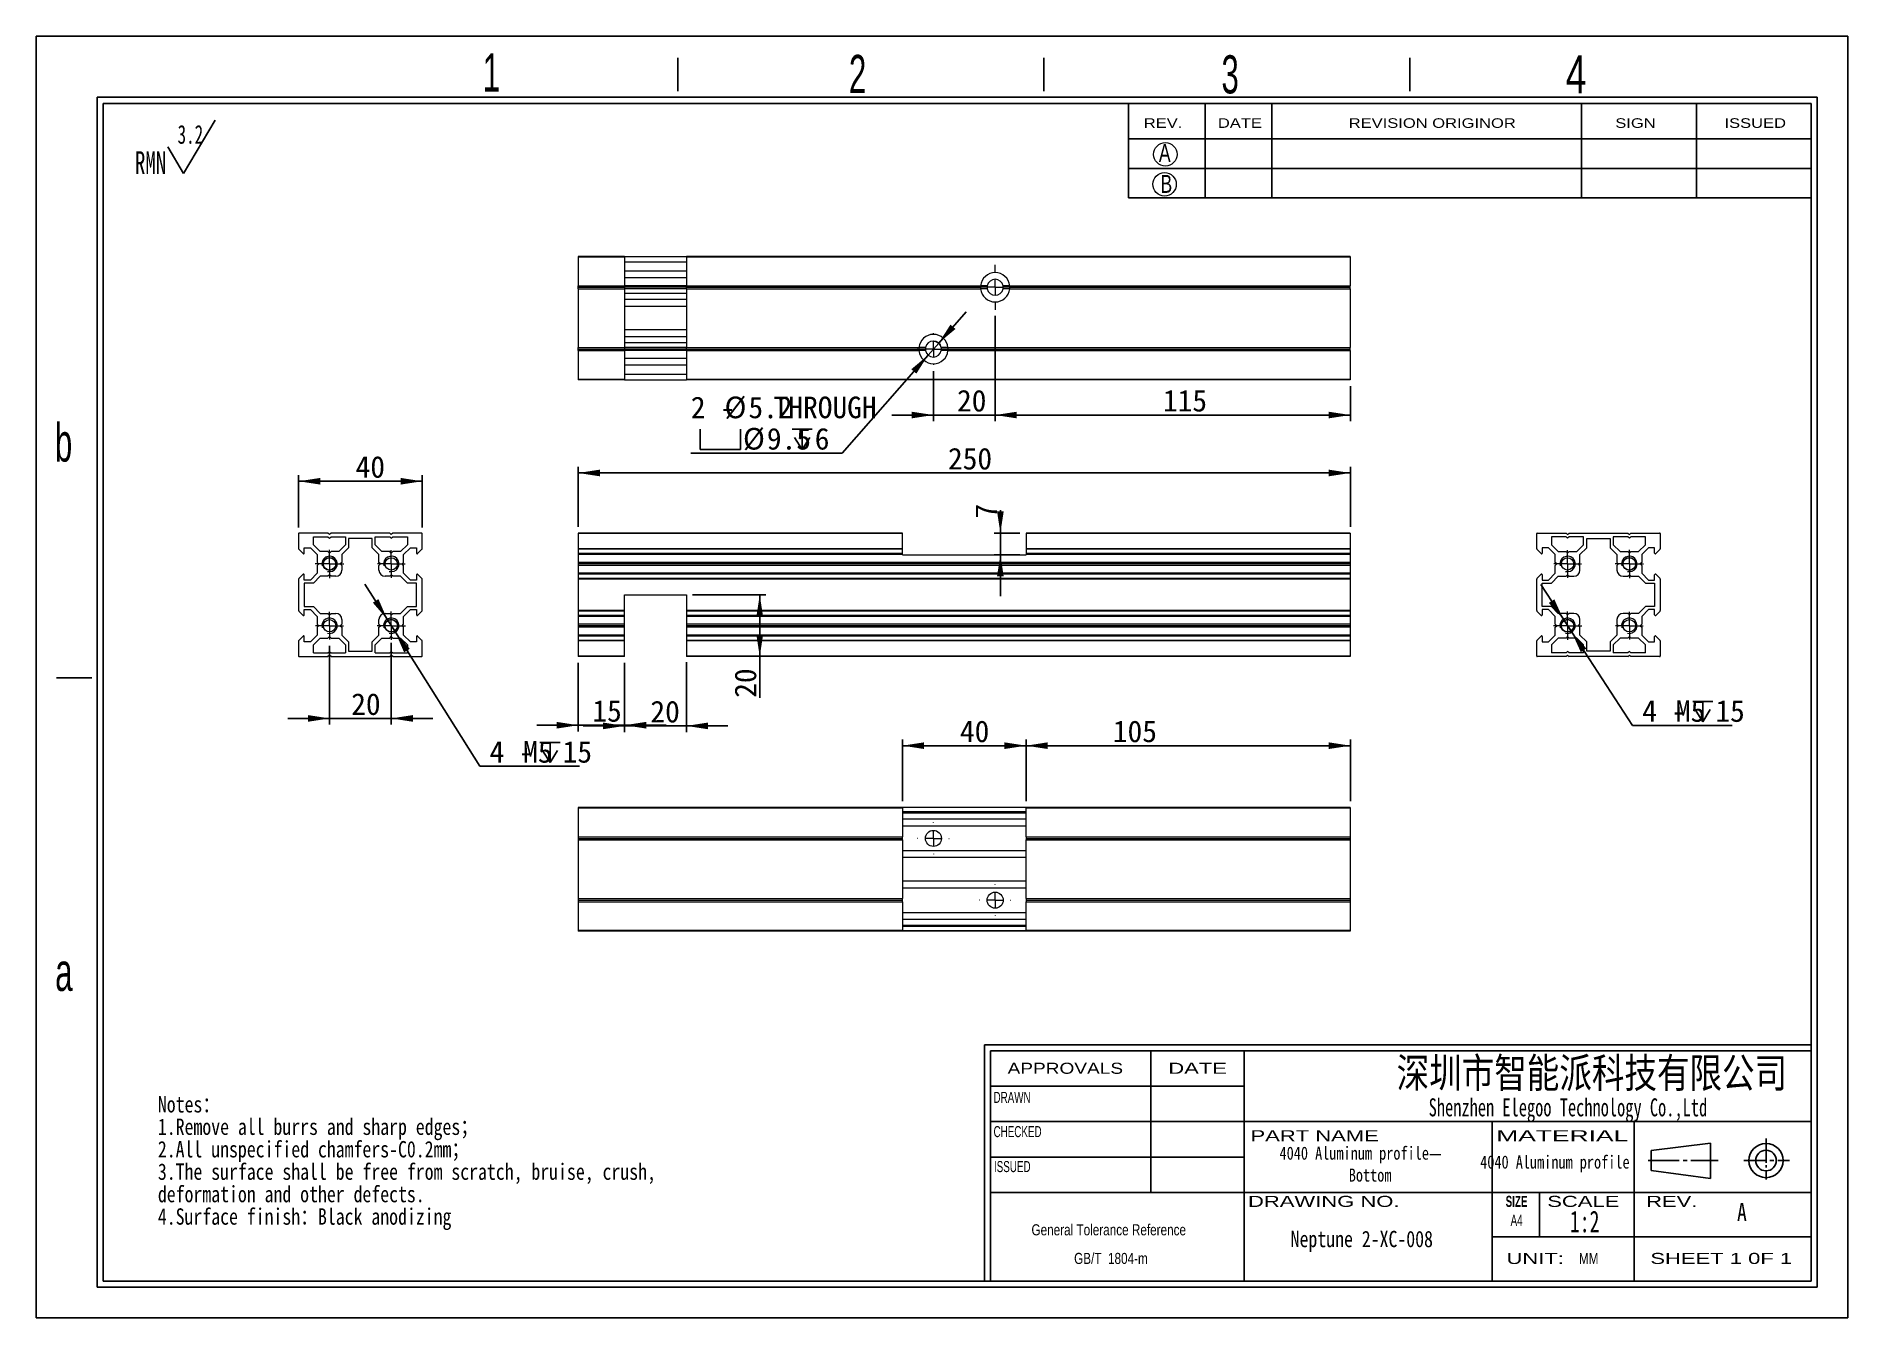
# Model space of a CAD drawing. Header units: millimetres. Extents: x 2 to 295, y 1 to 209.
import ezdxf

# ---------------------------------------------------------------- set-up
doc = ezdxf.new("R2010")
doc.units = ezdxf.units.MM
doc.linetypes.add('CENTER', pattern=[10.16, 6.35, -1.27, 1.27, -1.27])
doc.layers.add('DIM', color=5, linetype='Continuous')
doc.layers.add('SLD-0', color=179, linetype='Continuous')
doc.layers.add('中心线', color=1, linetype='CENTER', lineweight=15)
doc.styles.add('SLDTEXTSTYLE0', font='SIMSUN.TTC', dxfattribs={"width": 0.67})
doc.styles.add('SLDTEXTSTYLE1', font='SIMSUN.TTC', dxfattribs={"width": 0.8})
doc.styles.add('SLDTEXTSTYLE10', font='ARIAL.TTF', dxfattribs={"width": 0.7584})
doc.styles.add('SLDTEXTSTYLE11', font='ARIAL.TTF', dxfattribs={"width": 1.2324})
doc.styles.add('SLDTEXTSTYLE12', font='ARIAL.TTF', dxfattribs={"width": 1.7064})
doc.styles.add('SLDTEXTSTYLE13', font='SIMKAI.TTF', dxfattribs={"width": 0.67})
doc.styles.add('SLDTEXTSTYLE14', font='SIMSUN.TTC')
doc.styles.add('SLDTEXTSTYLE2', font='SIMSUN.TTC', dxfattribs={"width": 0.8, "bigfont": 'bigfont'})
doc.styles.add('SLDTEXTSTYLE3', font='SIMSUN.TTC', dxfattribs={"width": 0.8, "bigfont": 'bigfont'})
doc.styles.add('SLDTEXTSTYLE4', font='SIMSUN.TTC', dxfattribs={"width": 0.8})
doc.styles.add('SLDTEXTSTYLE5', font='ARIAL.TTF', dxfattribs={"width": 0.63516})
doc.styles.add('SLDTEXTSTYLE6', font='GOTHIC.TTF', dxfattribs={"width": 0.7304})
doc.styles.add('SLDTEXTSTYLE7', font='GOTHIC.TTF', dxfattribs={"width": 0.61171})
doc.styles.add('SLDTEXTSTYLE8', font='ARIALBD.TTF', dxfattribs={"width": 0.63516})
doc.styles.add('SLDTEXTSTYLE9', font='ARIAL.TTF', dxfattribs={"width": 1.422})
doc.dimstyles.new('SLDDIMSTYLE0', dxfattribs={"dimtxt": 3.5, "dimasz": 3.5, "dimexe": 0, "dimexo": 0.0625, "dimgap": 0.875, "dimtad": 2, "dimlfac": 2, "dimrnd": 1e-09, "dimzin": 12, "dimdsep": 46, "dimtxsty": 'SLDTEXTSTYLE0', "dimsah": 1, "dimcen": 0.09, "dimadec": 0, "dimazin": 3, "dimtfac": 1, "dimtofl": 0, "dimtmove": 0, "dimatfit": 3, "dimfxl": 0, "dimfrac": 2, "dimtolj": 1, "dimtzin": 12, "dimarcsym": 0})
doc.dimstyles.new('SLDDIMSTYLE1', dxfattribs={"dimtxt": 3.5, "dimasz": 3.5, "dimexe": 0, "dimexo": 0.0625, "dimgap": 0.875, "dimtad": 2, "dimlfac": 2, "dimrnd": 1e-09, "dimzin": 12, "dimdsep": 46, "dimtxsty": 'SLDTEXTSTYLE0', "dimsah": 1, "dimcen": 0.09, "dimadec": 0, "dimazin": 3, "dimtfac": 1, "dimtmove": 0, "dimatfit": 0, "dimfxl": 0, "dimfrac": 2, "dimtolj": 1, "dimtzin": 12, "dimarcsym": 0})
doc.dimstyles.new('SLDDIMSTYLE2', dxfattribs={"dimtxt": 3.5, "dimasz": 3.5, "dimexe": 0, "dimexo": 0.0625, "dimgap": 0.875, "dimtad": 0, "dimtih": 1, "dimtoh": 1, "dimlfac": 2, "dimrnd": 1e-09, "dimzin": 12, "dimdsep": 46, "dimtxsty": 'SLDTEXTSTYLE0', "dimsah": 1, "dimcen": 0, "dimadec": 0, "dimazin": 3, "dimtfac": 1, "dimtmove": 0, "dimatfit": 3, "dimfxl": 0, "dimfrac": 2, "dimtolj": 1, "dimtzin": 12, "dimarcsym": 0})

msp = doc.modelspace()

# ---------------------------------------------------------------- texts
at = {"color": 7, "linetype": 'Continuous', "lineweight": 0, "insert": (250.1166, 18.6166), "char_height": 3.5, "attachment_point": 1, "style": 'SLDTEXTSTYLE0'}
msp.add_mtext('1:2', dxfattribs=at)
at = {"layer": 'SLD-0'}
for s, insert, char_height, attachment_point, style in [('1', (74.111, 205.8988), 6.172, 1, 'SLDTEXTSTYLE7'), ('2', (133.3881, 205.6552), 6.172, 1, 'SLDTEXTSTYLE7'), ('3', (193.7066, 205.5931), 6.172, 1, 'SLDTEXTSTYLE7'), ('4', (249.4405, 205.5869), 6.172, 1, 'SLDTEXTSTYLE6'), ('A', (183.5778, 191.2522), 2.9034, 1, 'SLDTEXTSTYLE6'), ('B', (183.8319, 186.2372), 2.9034, 1, 'SLDTEXTSTYLE6'), ('b', (4.8346, 146.0194), 6.172, 1, 'SLDTEXTSTYLE7'), ('a', (4.8798, 60.3511), 6.172, 1, 'SLDTEXTSTYLE7'), ('\\M+1905B圳\\M+18E73\\M+19271\\M+1945C\\M+19468\\M+189C8\\M+18B5A\\M+1974C\\M+18CC0\\M+18CF6\\M+18E69', (253.6756, 43.3374), 4.82808, 2, 'SLDTEXTSTYLE2'), ('4040 Aluminum profile', (247.6914, 27.5511), 2.116667, 2, 'SLDTEXTSTYLE1'), ('A', (277.1784, 19.8537), 2.9104, 1, 'SLDTEXTSTYLE4'), ('Neptune 2-XC-008', (216.4266, 15.3624), 2.645833, 2, 'SLDTEXTSTYLE1')]:
    msp.add_mtext(s, dxfattribs=dict(at, insert=insert, char_height=char_height, attachment_point=attachment_point, style=style))
at = {"layer": 'SLD-0', "color": 179}
for s, insert, char_height, attachment_point, style in [('REV.', (181.1288, 195.4001), 1.55363, 1, 'SLDTEXTSTYLE11'), ('DATE', (193.1265, 195.4001), 1.55363, 1, 'SLDTEXTSTYLE11'), ('REVISION ORIGINOR', (214.3082, 195.4001), 1.553633, 1, 'SLDTEXTSTYLE11'), ('SIGN', (257.4664, 195.4001), 1.55363, 1, 'SLDTEXTSTYLE11'), ('ISSUED', (275.1481, 195.4001), 1.55363, 1, 'SLDTEXTSTYLE11'), ('APPROVALS', (168.4266, 42.5627), 1.79265, 2, 'SLDTEXTSTYLE11'), ('DATE', (189.8496, 42.5627), 1.79265, 2, 'SLDTEXTSTYLE9'), ('DRAWN', (159.8036, 37.8529), 1.79265, 2, 'SLDTEXTSTYLE5'), ('Shenzhen Elegoo Technology Co.,Ltd', (249.7983, 36.7996), 2.910417, 2, 'SLDTEXTSTYLE13'), ('CHECKED', (160.6957, 32.3147), 1.79265, 2, 'SLDTEXTSTYLE5'), ('PART NAME', (208.7939, 31.6454), 1.79265, 2, 'SLDTEXTSTYLE9'), ('MATERIAL', (248.8802, 31.6454), 1.79265, 2, 'SLDTEXTSTYLE12'), ('ISSUED', (159.837, 26.6544), 1.79265, 2, 'SLDTEXTSTYLE5'), ('DRAWING NO.', (210.268, 21.0216), 1.792654, 2, 'SLDTEXTSTYLE9'), ('SIZE', (241.4789, 21.0216), 1.79265, 2, 'SLDTEXTSTYLE8'), ('SCALE', (252.2889, 21.0216), 1.79265, 2, 'SLDTEXTSTYLE9'), ('REV.', (266.6102, 21.0216), 1.79265, 2, 'SLDTEXTSTYLE9'), ('A4', (241.4898, 17.9531), 1.79265, 2, 'SLDTEXTSTYLE5'), ('UNIT:', (244.4987, 11.7907), 1.79265, 2, 'SLDTEXTSTYLE9'), ('MM', (253.1609, 11.7907), 1.79265, 2, 'SLDTEXTSTYLE10'), ('SHEET 1 0F 1', (274.62, 11.7907), 1.792654, 2, 'SLDTEXTSTYLE9')]:
    msp.add_mtext(s, dxfattribs=dict(at, insert=insert, char_height=char_height, attachment_point=attachment_point, style=style))

# ---------------------------------------------------------------- blocks, each defined once
blk = doc.blocks.new('SW_NOTE_0')
at = {"layer": 'SLD-0', "color": 0}
for q in [(12.98, 9.35), (5.31, 5.02)]:
    blk.add_line((7.87, 0.69), q, dxfattribs=at)
at = {"layer": 'SLD-0', "color": 0, "attachment_point": 1, "style": 'SLDTEXTSTYLE0'}
for s, insert, char_height in [('3.2', (6.9, 8.55), 3.032), ('RMN', (0, 4.31), 3.704)]:
    blk.add_mtext(s, dxfattribs=dict(at, insert=insert, char_height=char_height))
blk = doc.blocks.new('SW_NOTE_1')
at = {"layer": 'SLD-0', "color": 0, "attachment_point": 2}
for s, insert, char_height, style in [('4040 Aluminum profile—', (11.56, 2.46), 2.1167, 'SLDTEXTSTYLE2'), (' Bottom ', (12.52, -1.09), 2.117, 'SLDTEXTSTYLE1')]:
    blk.add_mtext(s, dxfattribs=dict(at, insert=insert, char_height=char_height, style=style))
blk = doc.blocks.new('SW_NOTE_2')
at = {"layer": 'SLD-0', "color": 0, "char_height": 2.6458, "attachment_point": 1}
for s, insert, style in [('Notes\\M+18146', (0, 3.08), 'SLDTEXTSTYLE3'), ('1.Remove all burrs and sharp edges\\M+18147', (0, -0.55), 'SLDTEXTSTYLE3'), ('2.All unspecified chamfers-C0.2mm\\M+18147', (0, -4.19), 'SLDTEXTSTYLE3'), ('3.The surface shall be free from scratch, bruise, crush, ', (0, -7.82), 'SLDTEXTSTYLE4'), ('deformation and other defects.', (0, -11.45), 'SLDTEXTSTYLE4'), ('4.Surface finish\\M+18146Black anodizing', (0, -15.08), 'SLDTEXTSTYLE3')]:
    blk.add_mtext(s, dxfattribs=dict(at, insert=insert, style=style))
blk = doc.blocks.new('SW_NOTE_3')
at = {"layer": 'SLD-0', "color": 0, "char_height": 1.7927, "attachment_point": 2, "style": 'SLDTEXTSTYLE10'}
for s, insert in [('General Tolerance Reference ', (13.02, 2.31)), (' GB/T  1804-m', (13.11, -2.32))]:
    blk.add_mtext(s, dxfattribs=dict(at, insert=insert))
blk = doc.blocks.new('_D')
at = {"layer": 'DIM'}
for p, q in [((89.57, 129.28), (89.57, 139)), ((89.57, 138), (214.57, 138)), ((214.57, 129.28), (214.57, 139))]:
    blk.add_line(p, q, dxfattribs=at)
for points in [[(89.57, 138), (93.07, 137.46), (93.07, 138.54)], [(214.57, 138), (211.07, 138.54), (211.07, 137.46)]]:
    blk.add_solid(points, dxfattribs=at)
at = {"layer": 'DIM', "insert": (149.43, 142.07), "char_height": 3.5, "attachment_point": 1, "style": 'SLDTEXTSTYLE14'}
blk.add_mtext('250', dxfattribs=at)
blk = doc.blocks.new('_D_1')
at = {"layer": 'DIM'}
for p, q in [((157.91, 128.28), (157.91, 132)), ((161.07, 128.28), (156.91, 128.28)), ((157.91, 124.78), (157.91, 128.28)), ((161.07, 124.78), (156.91, 124.78)), ((157.91, 124.78), (157.91, 118.05))]:
    blk.add_line(p, q, dxfattribs=at)
for points in [[(157.91, 128.28), (158.45, 131.78), (157.37, 131.78)], [(157.91, 124.78), (157.37, 121.28), (158.45, 121.28)]]:
    blk.add_solid(points, dxfattribs=at)
at = {"layer": 'DIM', "insert": (153.84, 130.64), "char_height": 3.5, "attachment_point": 1, "rotation": 90, "style": 'SLDTEXTSTYLE14'}
blk.add_mtext('7', dxfattribs=at)
blk = doc.blocks.new('_D_2')
at = {"layer": 'DIM'}
for p, q in [((108.07, 118.28), (119.95, 118.28)), ((118.95, 118.28), (118.95, 108.28)), ((118.95, 108.28), (118.95, 101.62))]:
    blk.add_line(p, q, dxfattribs=at)
for points in [[(118.95, 118.28), (118.41, 114.78), (119.49, 114.78)], [(118.95, 108.28), (119.49, 111.78), (118.41, 111.78)]]:
    blk.add_solid(points, dxfattribs=at)
at = {"layer": 'DIM', "insert": (114.88, 101.62), "char_height": 3.5, "attachment_point": 1, "rotation": 90, "style": 'SLDTEXTSTYLE14'}
blk.add_mtext('20', dxfattribs=at)
blk = doc.blocks.new('_D_3')
at = {"layer": 'DIM'}
for p, q in [((97.07, 107.28), (97.07, 96.07)), ((107.07, 107.38), (107.07, 96.07)), ((97.07, 97.07), (90.34, 97.07)), ((97.07, 97.07), (107.07, 97.07)), ((107.07, 97.07), (113.8, 97.07))]:
    blk.add_line(p, q, dxfattribs=at)
for points in [[(97.07, 97.07), (93.57, 97.61), (93.57, 96.53)], [(107.07, 97.07), (110.57, 96.53), (110.57, 97.61)]]:
    blk.add_solid(points, dxfattribs=at)
at = {"layer": 'DIM', "insert": (101.25, 101.14), "char_height": 3.5, "attachment_point": 1, "style": 'SLDTEXTSTYLE14'}
blk.add_mtext('20', dxfattribs=at)
blk = doc.blocks.new('_D_4')
at = {"layer": 'DIM'}
for p, q in [((89.57, 107.28), (89.57, 96.18)), ((97.07, 107.28), (97.07, 96.18)), ((89.57, 97.18), (82.84, 97.18)), ((89.57, 97.18), (97.07, 97.18)), ((97.07, 97.18), (103.8, 97.18))]:
    blk.add_line(p, q, dxfattribs=at)
for points in [[(89.57, 97.18), (86.07, 97.72), (86.07, 96.64)], [(97.07, 97.18), (100.57, 96.64), (100.57, 97.72)]]:
    blk.add_solid(points, dxfattribs=at)
at = {"layer": 'DIM', "insert": (91.85, 101.25), "char_height": 3.5, "attachment_point": 1, "style": 'SLDTEXTSTYLE14'}
blk.add_mtext('15', dxfattribs=at)
blk = doc.blocks.new('_D_5')
at = {"layer": 'DIM'}
for p, q in [((142.07, 84.87), (142.07, 94.87)), ((142.07, 93.87), (162.07, 93.87)), ((162.07, 84.87), (162.07, 94.87))]:
    blk.add_line(p, q, dxfattribs=at)
for points in [[(142.07, 93.87), (145.57, 93.33), (145.57, 94.41)], [(162.07, 93.87), (158.57, 94.41), (158.57, 93.33)]]:
    blk.add_solid(points, dxfattribs=at)
at = {"layer": 'DIM', "insert": (151.36, 97.94), "char_height": 3.5, "attachment_point": 1, "style": 'SLDTEXTSTYLE14'}
blk.add_mtext('40', dxfattribs=at)
blk = doc.blocks.new('_D_6')
at = {"layer": 'DIM'}
for p, q in [((162.07, 84.87), (162.07, 94.87)), ((162.07, 93.87), (214.57, 93.87)), ((214.57, 84.87), (214.57, 94.87))]:
    blk.add_line(p, q, dxfattribs=at)
for points in [[(162.07, 93.87), (165.57, 93.33), (165.57, 94.41)], [(214.57, 93.87), (211.07, 94.41), (211.07, 93.33)]]:
    blk.add_solid(points, dxfattribs=at)
at = {"layer": 'DIM', "insert": (176.12, 97.94), "char_height": 3.5, "attachment_point": 1, "style": 'SLDTEXTSTYLE14'}
blk.add_mtext('105', dxfattribs=at)
blk = doc.blocks.new('SW_CENTERMARKSYMBOL_0')
at = {"layer": '中心线', "color": 0}
for p, q in [((-2.5, 0), (-2.55, 0)), ((0, 0), (-1.25, 0)), ((0, 2.5), (0, 2.55)), ((0, 0), (0, 1.25)), ((0, 0), (0, -1.25)), ((0, 0), (1.25, 0)), ((2.5, 0), (2.55, 0)), ((0, -2.5), (0, -2.55))]:
    blk.add_line(p, q, dxfattribs=at)
blk = doc.blocks.new('SW_CENTERMARKSYMBOL_1')
at = {"layer": '中心线', "color": 0}
for p, q in [((-2.5, 0), (-2.55, 0)), ((0, 0), (-1.25, 0)), ((0, 2.5), (0, 2.55)), ((0, 0), (0, 1.25)), ((0, 0), (0, -1.25)), ((0, 0), (1.25, 0)), ((2.5, 0), (2.55, 0)), ((0, -2.5), (0, -2.55))]:
    blk.add_line(p, q, dxfattribs=at)
blk = doc.blocks.new('_D_7')
at = {"layer": 'DIM'}
for p, q in [((157.07, 163.42), (157.07, 146.38)), ((147.07, 154.5), (147.07, 146.38)), ((147.07, 147.38), (140.34, 147.38)), ((147.07, 147.38), (157.07, 147.38)), ((157.07, 147.38), (163.8, 147.38))]:
    blk.add_line(p, q, dxfattribs=at)
for points in [[(147.07, 147.38), (143.57, 147.91), (143.57, 146.84)], [(157.07, 147.38), (160.57, 146.84), (160.57, 147.91)]]:
    blk.add_solid(points, dxfattribs=at)
at = {"layer": 'DIM', "insert": (150.89, 151.45), "char_height": 3.5, "attachment_point": 1, "style": 'SLDTEXTSTYLE14'}
blk.add_mtext('20', dxfattribs=at)
blk = doc.blocks.new('_D_8')
at = {"layer": 'DIM'}
for p, q in [((157.07, 163.42), (157.07, 146.38)), ((214.57, 152.05), (214.57, 146.38)), ((157.07, 147.38), (214.57, 147.38))]:
    blk.add_line(p, q, dxfattribs=at)
for points in [[(157.07, 147.38), (160.57, 146.84), (160.57, 147.91)], [(214.57, 147.38), (211.07, 147.91), (211.07, 146.84)]]:
    blk.add_solid(points, dxfattribs=at)
at = {"layer": 'DIM', "insert": (184.23, 151.45), "char_height": 3.5, "attachment_point": 1, "style": 'SLDTEXTSTYLE14'}
blk.add_mtext('115', dxfattribs=at)
blk = doc.blocks.new('SW_SYMBOL_HOLE_SPOT')
at = {"layer": 'DIM', "color": 0}
for p, q in [((0, 875), (0, 75)), ((1600, 75), (1600, 875)), ((0, 75), (1600, 75))]:
    blk.add_line(p, q, dxfattribs=at)
blk = doc.blocks.new('SW_SYMBOL_HOLE_DEPTH')
at = {"layer": 'DIM', "color": 0}
for p, q in [((0, 875), (800, 875)), ((400, 875), (400, 75)), ((100, 555), (400, 75)), ((700, 555), (400, 75))]:
    blk.add_line(p, q, dxfattribs=at)
blk = doc.blocks.new('_D_9')
at = {"layer": 'DIM'}
for p, q in [((147.92, 159.03), (152.36, 164.09)), ((147.92, 159.03), (146.21, 157.07)), ((146.21, 157.07), (132.32, 141.22)), ((132.32, 141.22), (107.8, 141.22))]:
    blk.add_line(p, q, dxfattribs=at)
blk.add_arc((147.07, 158.05), 1.3, 26.4811, 86.3428, dxfattribs=at)
for points in [[(147.92, 159.03), (150.64, 161.3), (149.83, 162.01)], [(146.21, 157.07), (143.5, 154.79), (144.31, 154.08)]]:
    blk.add_solid(points, dxfattribs=at)
at = {"layer": 'DIM', "xscale": 0.004072727272727273, "yscale": 0.004072727272727273, "zscale": 0.004072727272727273}
for name, p in [('SW_SYMBOL_HOLE_SPOT', (109.31, 141.5)), ('SW_SYMBOL_HOLE_DEPTH', (124.19, 141.5))]:
    blk.add_blockref(name, p, dxfattribs=at)
at = {"layer": 'DIM', "char_height": 3.5, "attachment_point": 1, "style": 'SLDTEXTSTYLE14'}
for s, insert in [('2 - ', (107.8, 150.36)), ('%%c', (113.25, 150.36)), ('5.2', (117.12, 150.36)), ('THROUGH', (121.2, 150.36)), ('%%c', (116.24, 145.29)), ('9.5', (120.11, 145.29)), ('6', (127.86, 145.29))]:
    blk.add_mtext(s, dxfattribs=dict(at, insert=insert))
blk = doc.blocks.new('SW_CENTERMARKSYMBOL_2')
at = {"layer": '中心线', "color": 0}
for p, q in [((-2.5, 0), (-2.55, 0)), ((0, 0), (-1.25, 0)), ((0, 2.5), (0, 2.55)), ((0, 0), (0, 1.25)), ((0, 0), (0, -1.25)), ((0, 0), (1.25, 0)), ((2.5, 0), (2.55, 0)), ((0, -2.5), (0, -2.55))]:
    blk.add_line(p, q, dxfattribs=at)
blk = doc.blocks.new('SW_CENTERMARKSYMBOL_3')
at = {"layer": '中心线', "color": 0}
for p, q in [((0, 2.5), (0, 3.625)), ((-2.5, 0), (-3.625, 0)), ((0, 0), (-1.25, 0)), ((0, 0), (0, 1.25)), ((0, 0), (0, -1.25)), ((0, 0), (1.25, 0)), ((2.5, 0), (3.625, 0)), ((0, -2.5), (0, -3.625))]:
    blk.add_line(p, q, dxfattribs=at)
blk = doc.blocks.new('_D_10')
at = {"layer": 'DIM'}
for p, q in [((249.06, 114.33), (245.39, 119.97)), ((249.06, 114.33), (250.42, 112.23)), ((250.42, 112.23), (260.25, 97.16)), ((260.25, 97.16), (276.39, 97.16))]:
    blk.add_line(p, q, dxfattribs=at)
for points in [[(249.06, 114.33), (247.6, 117.55), (246.7, 116.97)], [(250.42, 112.23), (251.88, 109.01), (252.79, 109.59)]]:
    blk.add_solid(points, dxfattribs=at)
at = {"layer": 'DIM', "xscale": 0.004072727272727273, "yscale": 0.004072727272727273, "zscale": 0.004072727272727273}
blk.add_blockref('SW_SYMBOL_HOLE_DEPTH', (270, 97.44), dxfattribs=at)
at = {"layer": 'DIM', "char_height": 3.5, "attachment_point": 1, "style": 'SLDTEXTSTYLE14'}
for s, insert in [('4 - ', (261.83, 101.23)), ('M5', (267.28, 101.23)), ('15', (273.67, 101.23))]:
    blk.add_mtext(s, dxfattribs=dict(at, insert=insert))
blk = doc.blocks.new('SW_CENTERMARKSYMBOL_4')
at = {"layer": '中心线', "color": 0}
for p, q in [((-1.25, 0), (-2.3, 0)), ((0, 0), (-1.25, 0)), ((0, 1.25), (0, 2.3)), ((0, 0), (0, 1.25)), ((0, 0), (0, -1.25)), ((0, 0), (1.25, 0)), ((1.25, 0), (2.3, 0)), ((0, -1.25), (0, -2.3))]:
    blk.add_line(p, q, dxfattribs=at)
blk = doc.blocks.new('SW_CENTERMARKSYMBOL_5')
at = {"layer": '中心线', "color": 0}
for p, q in [((-1.25, 0), (-2.25, 0)), ((0, 0), (-1.25, 0)), ((0, 1.25), (0, 2.25)), ((0, 0), (0, 1.25)), ((0, 0), (0, -1.25)), ((0, 0), (1.25, 0)), ((1.25, 0), (2.25, 0)), ((0, -1.25), (0, -2.25))]:
    blk.add_line(p, q, dxfattribs=at)
blk = doc.blocks.new('SW_CENTERMARKSYMBOL_6')
at = {"layer": '中心线', "color": 0}
for p, q in [((-1.25, 0), (-2.3, 0)), ((0, 0), (-1.25, 0)), ((0, 1.25), (0, 2.3)), ((0, 0), (0, 1.25)), ((0, 0), (0, -1.25)), ((0, 0), (1.25, 0)), ((1.25, 0), (2.3, 0)), ((0, -1.25), (0, -2.3))]:
    blk.add_line(p, q, dxfattribs=at)
blk = doc.blocks.new('SW_CENTERMARKSYMBOL_7')
at = {"layer": '中心线', "color": 0}
for p, q in [((-1.25, 0), (-2.25, 0)), ((0, 0), (-1.25, 0)), ((0, 1.25), (0, 2.25)), ((0, 0), (0, 1.25)), ((0, 0), (0, -1.25)), ((0, 0), (1.25, 0)), ((1.25, 0), (2.25, 0)), ((0, -1.25), (0, -2.25))]:
    blk.add_line(p, q, dxfattribs=at)
blk = doc.blocks.new('_D_11')
at = {"layer": 'DIM'}
for p, q in [((44.3, 129.18), (44.3, 137.66)), ((44.3, 136.66), (64.3, 136.66)), ((64.3, 129.18), (64.3, 137.66))]:
    blk.add_line(p, q, dxfattribs=at)
for points in [[(44.3, 136.66), (47.8, 136.12), (47.8, 137.2)], [(64.3, 136.66), (60.8, 137.2), (60.8, 136.12)]]:
    blk.add_solid(points, dxfattribs=at)
at = {"layer": 'DIM', "insert": (53.52, 140.73), "char_height": 3.5, "attachment_point": 1, "style": 'SLDTEXTSTYLE14'}
blk.add_mtext('40', dxfattribs=at)
blk = doc.blocks.new('_D_12')
at = {"layer": 'DIM'}
for p, q in [((49.3, 110.03), (49.3, 97.28)), ((59.3, 110.53), (59.3, 97.28)), ((49.3, 98.28), (42.57, 98.28)), ((49.3, 98.28), (59.3, 98.28)), ((59.3, 98.28), (66.03, 98.28))]:
    blk.add_line(p, q, dxfattribs=at)
for points in [[(49.3, 98.28), (45.8, 98.82), (45.8, 97.74)], [(59.3, 98.28), (62.8, 97.74), (62.8, 98.82)]]:
    blk.add_solid(points, dxfattribs=at)
at = {"layer": 'DIM', "insert": (52.81, 102.35), "char_height": 3.5, "attachment_point": 1, "style": 'SLDTEXTSTYLE14'}
blk.add_mtext('20', dxfattribs=at)
blk = doc.blocks.new('_D_13')
at = {"layer": 'DIM'}
for p, q in [((58.63, 114.34), (55.04, 120.03)), ((58.63, 114.34), (59.96, 112.22)), ((59.96, 112.22), (73.62, 90.54)), ((73.62, 90.54), (89.76, 90.54))]:
    blk.add_line(p, q, dxfattribs=at)
for points in [[(58.63, 114.34), (57.22, 117.59), (56.31, 117.01)], [(59.96, 112.22), (61.37, 108.97), (62.28, 109.55)]]:
    blk.add_solid(points, dxfattribs=at)
at = {"layer": 'DIM', "xscale": 0.004072727272727273, "yscale": 0.004072727272727273, "zscale": 0.004072727272727273}
blk.add_blockref('SW_SYMBOL_HOLE_DEPTH', (83.37, 90.83), dxfattribs=at)
at = {"layer": 'DIM', "char_height": 3.5, "attachment_point": 1, "style": 'SLDTEXTSTYLE14'}
for s, insert in [('4 - ', (75.21, 94.62)), ('M5', (80.65, 94.62)), ('15', (87.04, 94.62))]:
    blk.add_mtext(s, dxfattribs=dict(at, insert=insert))
blk = doc.blocks.new('SW_CENTERMARKSYMBOL_8')
at = {"layer": '中心线', "color": 0}
for p, q in [((-1.25, 0), (-2.3, 0)), ((0, 0), (-1.25, 0)), ((0, 1.25), (0, 2.3)), ((0, 0), (0, 1.25)), ((0, 0), (0, -1.25)), ((0, 0), (1.25, 0)), ((1.25, 0), (2.3, 0)), ((0, -1.25), (0, -2.3))]:
    blk.add_line(p, q, dxfattribs=at)
blk = doc.blocks.new('SW_CENTERMARKSYMBOL_9')
at = {"layer": '中心线', "color": 0}
for p, q in [((-1.25, 0), (-2.25, 0)), ((0, 0), (-1.25, 0)), ((0, 1.25), (0, 2.25)), ((0, 0), (0, 1.25)), ((0, 0), (0, -1.25)), ((0, 0), (1.25, 0)), ((1.25, 0), (2.25, 0)), ((0, -1.25), (0, -2.25))]:
    blk.add_line(p, q, dxfattribs=at)
blk = doc.blocks.new('SW_CENTERMARKSYMBOL_10')
at = {"layer": '中心线', "color": 0}
for p, q in [((-1.25, 0), (-2.3, 0)), ((0, 0), (-1.25, 0)), ((0, 1.25), (0, 2.3)), ((0, 0), (0, 1.25)), ((0, 0), (0, -1.25)), ((0, 0), (1.25, 0)), ((1.25, 0), (2.3, 0)), ((0, -1.25), (0, -2.3))]:
    blk.add_line(p, q, dxfattribs=at)
blk = doc.blocks.new('SW_CENTERMARKSYMBOL_11')
at = {"layer": '中心线', "color": 0}
for p, q in [((-1.25, 0), (-2.25, 0)), ((0, 0), (-1.25, 0)), ((0, 1.25), (0, 2.25)), ((0, 0), (0, 1.25)), ((0, 0), (0, -1.25)), ((0, 0), (1.25, 0)), ((1.25, 0), (2.25, 0)), ((0, -1.25), (0, -2.25))]:
    blk.add_line(p, q, dxfattribs=at)

# ---------------------------------------------------------------- dimensions: what is measured, and where the dimension line sits
at = {"layer": 'DIM'}
for base, p1, p2, dimstyle, picture, middle in [((157.0673, 147.3751), (147.0673, 155.4992), (157.0673, 164.4242), 'SLDDIMSTYLE1', '_D_7', (152.2507, 147.3751)), ((214.5673, 147.3751), (157.0673, 164.4242), (214.5673, 153.0492), 'SLDDIMSTYLE0', '_D_8', (186.2698, 147.3751)), ((214.5673, 137.9996), (89.5673, 128.2799), (214.5673, 128.2799), 'SLDDIMSTYLE0', '_D', (151.4669, 137.9996)), ((64.296, 136.6607), (44.296, 128.1799), (64.296, 128.1799), 'SLDDIMSTYLE0', '_D_11', (54.878, 136.6607)), ((59.296, 98.2799), (49.296, 111.0299), (59.296, 111.5299), 'SLDDIMSTYLE1', '_D_12', (54.1674, 98.2799)), ((97.0673, 97.1807), (89.5673, 108.2799), (97.0673, 108.2799), 'SLDDIMSTYLE1', '_D_4', (93.2121, 97.1807)), ((107.0673, 97.0684), (97.0673, 108.2799), (107.0673, 108.3799), 'SLDDIMSTYLE1', '_D_3', (102.6154, 97.0684))]:
    dim = msp.add_linear_dim(base=base, p1=p1, p2=p2, dimstyle=dimstyle, dxfattribs=at)
    dim.commit()
    dim.dimension.update_dxf_attribs({"geometry": picture, "text_midpoint": middle, "dimtype": 160})
for p1, p2, text, picture, middle in [((146.2106, 157.0715), (147.9241, 159.027), '2 - <>THROUGH\\P{\\fGDT;v}%%c9.5{\\fGDT;x}6', '_D_9', (119.2673, 146.2896)), ((59.9623, 112.2223), (58.6298, 114.3376), '4 - <>{\\fGDT;x}15', '_D_13', (82.4835, 93.0803)), ((250.4239, 112.2326), (249.0592, 114.3273), '4 - <>{\\fGDT;x}15', '_D_10', (269.1102, 99.6946))]:
    dim = msp.add_diameter_dim_2p(p1=p1, p2=p2, text=text, dimstyle='SLDDIMSTYLE2', dxfattribs=at)
    dim.commit()
    dim.dimension.update_dxf_attribs({"geometry": picture, "text_midpoint": middle, "dimtype": 163})
for base, p1, p2, angle, dimstyle, picture, middle in [((157.9103, 128.2799), (162.0673, 124.7799), (162.0673, 128.2799), 90, 'SLDDIMSTYLE1', '_D_1', (157.9103, 131.3222)), ((118.949, 108.2799), (107.0673, 118.2799), (107.0673, 108.2799), 90, 'SLDDIMSTYLE0', '_D_2', (118.949, 102.9838)), ((162.0673, 93.868), (142.0673, 83.868), (162.0673, 83.868), 0, 'SLDDIMSTYLE0', '_D_5', (152.7192, 93.868)), ((214.5673, 93.868), (162.0673, 83.868), (214.5673, 83.868), 0, 'SLDDIMSTYLE0', '_D_6', (178.1581, 93.868))]:
    dim = msp.add_linear_dim(base=base, p1=p1, p2=p2, angle=angle, dimstyle=dimstyle, dxfattribs=at)
    dim.commit()
    dim.dimension.update_dxf_attribs({"geometry": picture, "text_midpoint": middle, "dimtype": 160})

# ---------------------------------------------------------------- linework, layer by layer
at = {"color": 7, "linetype": 'Continuous', "lineweight": 15}
for p, q in [((97.0673, 173.0492), (89.5673, 173.0492)), ((89.5673, 173.0492), (89.5673, 172.9492)), ((97.0673, 172.9492), (97.0673, 173.0492)), ((97.0673, 173.0492), (107.0673, 173.0492)), ((214.5673, 173.0492), (107.0673, 173.0492)), ((107.0673, 173.0492), (107.0673, 172.9492)), ((214.5673, 173.0492), (214.5673, 172.9492)), ((97.0673, 172.9492), (89.5673, 172.9492)), ((89.5673, 172.9492), (89.5673, 168.2992)), ((97.0673, 172.9492), (97.0673, 168.2992)), ((97.0673, 172.1492), (107.0673, 172.1492)), ((107.0673, 170.6542), (97.0673, 170.6542)), ((214.5673, 172.9492), (107.0673, 172.9492)), ((107.0673, 172.9492), (107.0673, 168.2992)), ((214.5673, 172.9492), (214.5673, 168.2992)), ((89.5673, 168.2992), (97.0673, 168.2992)), ((89.5673, 168.0492), (89.5673, 168.2992)), ((89.5673, 168.0492), (97.0673, 168.0492)), ((89.5673, 167.7992), (89.5673, 168.0492)), ((89.5673, 167.7992), (97.0673, 167.7992)), ((89.5673, 167.7992), (89.5673, 158.2992)), ((107.0673, 169.5542), (97.0673, 169.5542)), ((97.0673, 168.2992), (97.0673, 168.0492)), ((107.0673, 168.2992), (97.0673, 168.2992)), ((97.0673, 168.0492), (97.0673, 167.7992)), ((107.0673, 168.0492), (97.0673, 168.0492)), ((97.0673, 167.7992), (97.0673, 158.2992)), ((107.0673, 167.7992), (97.0673, 167.7992)), ((107.0673, 168.2992), (154.7055, 168.2992)), ((107.0673, 168.0492), (107.0673, 168.2992)), ((107.0673, 168.0492), (154.6923, 168.0492)), ((107.0673, 167.7992), (107.0673, 168.0492)), ((107.0673, 167.7992), (154.7055, 167.7992)), ((107.0673, 167.7992), (107.0673, 158.2992)), ((155.7673, 168.0492), (154.6923, 168.0492)), ((155.7916, 168.2992), (154.7055, 168.2992)), ((155.7916, 167.7992), (154.7055, 167.7992)), ((159.4291, 168.2992), (158.3431, 168.2992)), ((159.4291, 167.7992), (158.3431, 167.7992)), ((159.4423, 168.0492), (158.3673, 168.0492)), ((159.4291, 168.2992), (214.5673, 168.2992)), ((159.4291, 167.7992), (214.5673, 167.7992)), ((159.4423, 168.0492), (214.5673, 168.0492)), ((214.5673, 168.0492), (214.5673, 168.2992)), ((214.5673, 167.7992), (214.5673, 168.0492)), ((214.5673, 167.7992), (214.5673, 158.2992)), ((107.0673, 166.0492), (97.0673, 166.0492)), ((107.0673, 164.9492), (97.0673, 164.9492)), ((107.0673, 161.1492), (97.0673, 161.1492)), ((107.0673, 160.0492), (97.0673, 160.0492)), ((89.5673, 158.2992), (97.0673, 158.2992)), ((89.5673, 158.0492), (89.5673, 158.2992)), ((89.5673, 158.0492), (97.0673, 158.0492)), ((89.5673, 157.7992), (89.5673, 158.0492)), ((89.5673, 157.7992), (89.5673, 153.1492)), ((89.5673, 157.7992), (97.0673, 157.7992)), ((97.0673, 158.2992), (97.0673, 158.0492)), ((107.0673, 158.2992), (97.0673, 158.2992)), ((97.0673, 158.0492), (97.0673, 157.7992)), ((107.0673, 158.0492), (97.0673, 158.0492)), ((97.0673, 157.7992), (97.0673, 153.1492)), ((107.0673, 157.7992), (97.0673, 157.7992)), ((107.0673, 156.5442), (97.0673, 156.5442)), ((107.0673, 158.2992), (144.7055, 158.2992)), ((107.0673, 158.0492), (107.0673, 158.2992)), ((107.0673, 158.0492), (144.6923, 158.0492)), ((107.0673, 157.7992), (107.0673, 158.0492)), ((107.0673, 157.7992), (107.0673, 153.1492)), ((107.0673, 157.7992), (144.7055, 157.7992)), ((145.7673, 158.0492), (144.6923, 158.0492)), ((145.7916, 158.2992), (144.7055, 158.2992)), ((145.7916, 157.7992), (144.7055, 157.7992)), ((149.4291, 158.2992), (148.3431, 158.2992)), ((149.4291, 157.7992), (148.3431, 157.7992)), ((149.4423, 158.0492), (148.3673, 158.0492)), ((149.4291, 158.2992), (214.5673, 158.2992)), ((149.4291, 157.7992), (214.5673, 157.7992)), ((149.4423, 158.0492), (214.5673, 158.0492)), ((214.5673, 158.0492), (214.5673, 158.2992)), ((214.5673, 157.7992), (214.5673, 158.0492)), ((214.5673, 157.7992), (214.5673, 153.1492)), ((89.5673, 153.1492), (89.5673, 153.0492)), ((97.0673, 153.1492), (89.5673, 153.1492)), ((97.0673, 153.0492), (89.5673, 153.0492)), ((107.0673, 155.4442), (97.0673, 155.4442)), ((107.0673, 153.9492), (97.0673, 153.9492)), ((97.0673, 153.0492), (97.0673, 153.1492)), ((97.0673, 153.0492), (107.0673, 153.0492)), ((214.5673, 153.1492), (107.0673, 153.1492)), ((107.0673, 153.1492), (107.0673, 153.0492)), ((214.5673, 153.0492), (107.0673, 153.0492)), ((214.5673, 153.1492), (214.5673, 153.0492)), ((44.296, 128.1799), (44.296, 125.7213)), ((49.046, 128.2799), (44.396, 128.2799)), ((46.691, 126.3799), (46.691, 127.6799)), ((46.691, 127.6799), (49.046, 127.6799)), ((47.791, 125.2799), (46.691, 126.3799)), ((49.296, 128.0299), (49.046, 128.2799)), ((49.046, 127.6799), (49.296, 127.4299)), ((49.546, 128.2799), (49.296, 128.0299)), ((49.296, 127.4299), (49.546, 127.6799)), ((59.046, 128.2799), (49.546, 128.2799)), ((49.546, 127.6799), (51.901, 127.6799)), ((51.901, 126.3799), (50.801, 125.2799)), ((51.901, 127.6799), (51.901, 126.3799)), ((56.196, 127.3799), (52.396, 127.3799)), ((52.396, 127.3799), (52.396, 125.8849)), ((56.196, 125.8849), (56.196, 127.3799)), ((56.691, 126.3799), (56.691, 127.6799)), ((56.691, 127.6799), (59.046, 127.6799)), ((57.791, 125.2799), (56.691, 126.3799)), ((59.296, 128.0299), (59.046, 128.2799)), ((59.046, 127.6799), (59.296, 127.4299)), ((59.546, 128.2799), (59.296, 128.0299)), ((59.296, 127.4299), (59.546, 127.6799)), ((64.196, 128.2799), (59.546, 128.2799)), ((59.546, 127.6799), (61.901, 127.6799)), ((61.901, 126.3799), (60.801, 125.2799)), ((61.901, 127.6799), (61.901, 126.3799)), ((64.296, 125.7213), (64.296, 128.1799)), ((89.5673, 128.2799), (89.5673, 128.1799)), ((142.0673, 128.2799), (89.5673, 128.2799)), ((89.5673, 128.1799), (89.5673, 125.7213)), ((142.0673, 128.1799), (89.5673, 128.1799)), ((142.0673, 128.1799), (142.0673, 128.2799)), ((142.0673, 125.7213), (142.0673, 128.1799)), ((162.0673, 128.2799), (162.0673, 128.1799)), ((214.5673, 128.2799), (162.0673, 128.2799)), ((214.5673, 128.1799), (162.0673, 128.1799)), ((162.0673, 128.1799), (162.0673, 125.7213)), ((214.5673, 128.2799), (214.5673, 128.1799)), ((214.5673, 128.1799), (214.5673, 125.7213)), ((244.7415, 125.7213), (244.7415, 128.1799)), ((244.8415, 128.2799), (249.4915, 128.2799)), ((249.4915, 127.6799), (247.1365, 127.6799)), ((247.1365, 127.6799), (247.1365, 126.3799)), ((247.1365, 126.3799), (248.2365, 125.2799)), ((249.4915, 128.2799), (249.7415, 128.0299)), ((249.7415, 127.4299), (249.4915, 127.6799)), ((249.7415, 128.0299), (249.9915, 128.2799)), ((249.9915, 127.6799), (249.7415, 127.4299)), ((249.9915, 128.2799), (259.4915, 128.2799)), ((252.3466, 127.6799), (249.9915, 127.6799)), ((251.2466, 125.2799), (252.3466, 126.3799)), ((252.3466, 126.3799), (252.3466, 127.6799)), ((252.8415, 127.3799), (256.6415, 127.3799)), ((252.8415, 125.8849), (252.8415, 127.3799)), ((256.6415, 127.3799), (256.6415, 125.8849)), ((259.4915, 127.6799), (257.1365, 127.6799)), ((257.1365, 127.6799), (257.1365, 126.3799)), ((257.1365, 126.3799), (258.2365, 125.2799)), ((259.4915, 128.2799), (259.7415, 128.0299)), ((259.7415, 127.4299), (259.4915, 127.6799)), ((259.7415, 128.0299), (259.9915, 128.2799)), ((259.9915, 127.6799), (259.7415, 127.4299)), ((259.9915, 128.2799), (264.6415, 128.2799)), ((262.3466, 127.6799), (259.9915, 127.6799)), ((261.2466, 125.2799), (262.3466, 126.3799)), ((262.3466, 126.3799), (262.3466, 127.6799)), ((264.7415, 128.1799), (264.7415, 125.7213)), ((44.3253, 125.6506), (45.0253, 124.9506)), ((45.196, 125.0213), (45.196, 125.8849)), ((45.196, 125.8849), (46.196, 125.8849)), ((46.196, 125.8849), (47.296, 124.7849)), ((47.296, 124.7849), (47.296, 123.5299)), ((47.296, 123.5299), (47.546, 123.2799)), ((47.546, 123.2799), (47.296, 123.0299)), ((49.046, 125.2799), (47.791, 125.2799)), ((49.296, 125.0299), (49.046, 125.2799)), ((49.546, 125.2799), (49.296, 125.0299)), ((50.801, 125.2799), (49.546, 125.2799)), ((51.296, 123.5299), (51.046, 123.2799)), ((51.046, 123.2799), (51.296, 123.0299)), ((52.396, 125.8849), (51.296, 124.7849)), ((51.296, 124.7849), (51.296, 123.5299)), ((57.296, 124.7849), (56.196, 125.8849)), ((57.296, 123.5299), (57.296, 124.7849)), ((57.546, 123.2799), (57.296, 123.5299)), ((57.296, 123.0299), (57.546, 123.2799)), ((59.046, 125.2799), (57.791, 125.2799)), ((59.296, 125.0299), (59.046, 125.2799)), ((59.546, 125.2799), (59.296, 125.0299)), ((60.801, 125.2799), (59.546, 125.2799)), ((61.046, 123.2799), (61.296, 123.5299)), ((61.296, 123.0299), (61.046, 123.2799)), ((61.296, 124.7849), (62.396, 125.8849)), ((61.296, 123.5299), (61.296, 124.7849)), ((62.396, 125.8849), (63.396, 125.8849)), ((63.396, 125.8849), (63.396, 125.0213)), ((63.5667, 124.9506), (64.2667, 125.6506)), ((142.0673, 125.7213), (89.5673, 125.7213)), ((89.5673, 125.7213), (89.5673, 125.6506)), ((142.0673, 125.6506), (89.5673, 125.6506)), ((89.5673, 125.6506), (89.5673, 124.9506)), ((142.0673, 124.9506), (89.5673, 124.9506)), ((89.5673, 124.9506), (89.5673, 124.9213)), ((89.5673, 124.9213), (142.0673, 124.9213)), ((89.5673, 124.9213), (89.5673, 124.7849)), ((142.0673, 124.7849), (89.5673, 124.7849)), ((89.5673, 124.7849), (89.5673, 123.5299)), ((214.5673, 123.5299), (89.5673, 123.5299)), ((89.5673, 123.5299), (89.5673, 123.2799)), ((214.5673, 123.2799), (89.5673, 123.2799)), ((89.5673, 123.2799), (89.5673, 123.0299)), ((142.0673, 125.6506), (142.0673, 125.7213)), ((142.0673, 124.9506), (142.0673, 125.6506)), ((142.0673, 124.9213), (142.0673, 124.9506)), ((142.0673, 124.7849), (142.0673, 124.9213)), ((142.0673, 124.7799), (142.0673, 124.7849)), ((142.0673, 124.7799), (162.0673, 124.7799)), ((214.5673, 125.7213), (162.0673, 125.7213)), ((162.0673, 125.7213), (162.0673, 125.6506)), ((214.5673, 125.6506), (162.0673, 125.6506)), ((162.0673, 125.6506), (162.0673, 124.9506)), ((214.5673, 124.9506), (162.0673, 124.9506)), ((162.0673, 124.9506), (162.0673, 124.9213)), ((162.0673, 124.9213), (214.5673, 124.9213)), ((162.0673, 124.9213), (162.0673, 124.7849)), ((214.5673, 124.7849), (162.0673, 124.7849)), ((162.0673, 124.7849), (162.0673, 124.7799)), ((214.5673, 125.7213), (214.5673, 125.6506)), ((214.5673, 125.6506), (214.5673, 124.9506)), ((214.5673, 124.9506), (214.5673, 124.9213)), ((214.5673, 124.9213), (214.5673, 124.7849)), ((214.5673, 124.7849), (214.5673, 123.5299)), ((214.5673, 123.5299), (214.5673, 123.2799)), ((214.5673, 123.2799), (214.5673, 123.0299)), ((245.4708, 124.9506), (244.7708, 125.6506)), ((246.6415, 125.8849), (245.6415, 125.8849)), ((245.6415, 125.8849), (245.6415, 125.0213)), ((247.7415, 124.7849), (246.6415, 125.8849)), ((247.7415, 123.5299), (247.7415, 124.7849)), ((247.9915, 123.2799), (247.7415, 123.5299)), ((247.7415, 123.0299), (247.9915, 123.2799)), ((248.2365, 125.2799), (249.4915, 125.2799)), ((249.4915, 125.2799), (249.7415, 125.0299)), ((249.7415, 125.0299), (249.9915, 125.2799)), ((249.9915, 125.2799), (251.2466, 125.2799)), ((251.4915, 123.2799), (251.7415, 123.5299)), ((251.7415, 123.0299), (251.4915, 123.2799)), ((251.7415, 124.7849), (252.8415, 125.8849)), ((251.7415, 123.5299), (251.7415, 124.7849)), ((256.6415, 125.8849), (257.7415, 124.7849)), ((257.7415, 124.7849), (257.7415, 123.5299)), ((257.7415, 123.5299), (257.9915, 123.2799)), ((257.9915, 123.2799), (257.7415, 123.0299)), ((258.2365, 125.2799), (259.4915, 125.2799)), ((259.4915, 125.2799), (259.7415, 125.0299)), ((259.7415, 125.0299), (259.9915, 125.2799)), ((259.9915, 125.2799), (261.2466, 125.2799)), ((261.7415, 123.5299), (261.4915, 123.2799)), ((261.4915, 123.2799), (261.7415, 123.0299)), ((262.8415, 125.8849), (261.7415, 124.7849)), ((261.7415, 124.7849), (261.7415, 123.5299)), ((263.8415, 125.8849), (262.8415, 125.8849)), ((263.8415, 125.0213), (263.8415, 125.8849)), ((264.7122, 125.6506), (264.0122, 124.9506)), ((44.296, 120.8385), (44.296, 115.7213)), ((45.0253, 121.6092), (44.3253, 120.9092)), ((45.196, 120.6749), (45.196, 121.5385)), ((46.196, 120.6749), (45.196, 120.6749)), ((47.296, 121.7749), (46.196, 120.6749)), ((47.791, 121.2799), (46.691, 120.1799)), ((47.296, 123.0299), (47.296, 121.7749)), ((49.046, 121.2799), (47.791, 121.2799)), ((49.296, 121.5299), (49.046, 121.2799)), ((49.546, 121.2799), (49.296, 121.5299)), ((50.296, 121.2799), (49.546, 121.2799)), ((51.296, 123.0299), (51.296, 122.2799)), ((57.296, 122.2799), (57.296, 123.0299)), ((59.046, 121.2799), (58.296, 121.2799)), ((59.296, 121.5299), (59.046, 121.2799)), ((59.546, 121.2799), (59.296, 121.5299)), ((60.801, 121.2799), (59.546, 121.2799)), ((61.901, 120.1799), (60.801, 121.2799)), ((61.296, 121.7749), (61.296, 123.0299)), ((62.396, 120.6749), (61.296, 121.7749)), ((63.396, 120.6749), (62.396, 120.6749)), ((63.396, 121.5385), (63.396, 120.6749)), ((64.2667, 120.9092), (63.5667, 121.6092)), ((64.296, 115.7213), (64.296, 120.8385)), ((214.5673, 123.0299), (89.5673, 123.0299)), ((89.5673, 123.0299), (89.5673, 121.7749)), ((214.5673, 121.7749), (89.5673, 121.7749)), ((89.5673, 121.7749), (89.5673, 121.6385)), ((214.5673, 121.6385), (89.5673, 121.6385)), ((89.5673, 121.6385), (89.5673, 121.6092)), ((214.5673, 121.6092), (89.5673, 121.6092)), ((89.5673, 121.6092), (89.5673, 120.9092)), ((214.5673, 120.9092), (89.5673, 120.9092)), ((89.5673, 120.9092), (89.5673, 120.8385)), ((89.5673, 120.8385), (89.5673, 115.7213)), ((214.5673, 120.8385), (89.5673, 120.8385)), ((214.5673, 123.0299), (214.5673, 121.7749)), ((214.5673, 121.7749), (214.5673, 121.6385)), ((214.5673, 121.6385), (214.5673, 121.6092)), ((214.5673, 121.6092), (214.5673, 120.9092)), ((214.5673, 120.9092), (214.5673, 120.8385)), ((214.5673, 120.8385), (214.5673, 115.7213)), ((244.7415, 115.7213), (244.7415, 120.8385)), ((244.7708, 120.9092), (245.4708, 121.6092)), ((245.6415, 121.5385), (245.6415, 120.6749)), ((245.6415, 120.6749), (246.6415, 120.6749)), ((246.6415, 120.6749), (247.7415, 121.7749)), ((247.1365, 120.1799), (248.2365, 121.2799)), ((247.7415, 121.7749), (247.7415, 123.0299)), ((248.2365, 121.2799), (249.4915, 121.2799)), ((249.4915, 121.2799), (249.7415, 121.5299)), ((249.7415, 121.5299), (249.9915, 121.2799)), ((249.9915, 121.2799), (250.7415, 121.2799)), ((251.7415, 122.2799), (251.7415, 123.0299)), ((257.7415, 123.0299), (257.7415, 122.2799)), ((258.7415, 121.2799), (259.4915, 121.2799)), ((259.4915, 121.2799), (259.7415, 121.5299)), ((259.7415, 121.5299), (259.9915, 121.2799)), ((259.9915, 121.2799), (261.2466, 121.2799)), ((261.2466, 121.2799), (262.3466, 120.1799)), ((261.7415, 123.0299), (261.7415, 121.7749)), ((261.7415, 121.7749), (262.8415, 120.6749)), ((262.8415, 120.6749), (263.8415, 120.6749)), ((263.8415, 120.6749), (263.8415, 121.5385)), ((264.0122, 121.6092), (264.7122, 120.9092)), ((264.7415, 120.8385), (264.7415, 115.7213)), ((46.691, 120.1799), (45.196, 120.1799)), ((45.196, 120.1799), (45.196, 116.3799)), ((63.396, 120.1799), (61.901, 120.1799)), ((63.396, 116.3799), (63.396, 120.1799)), ((97.0673, 115.7213), (97.0673, 118.2799)), ((97.0673, 118.2799), (107.0673, 118.2799)), ((107.0673, 118.2799), (107.0673, 115.7213)), ((245.6415, 120.1799), (247.1365, 120.1799)), ((245.6415, 116.3799), (245.6415, 120.1799)), ((262.3466, 120.1799), (263.8415, 120.1799)), ((263.8415, 120.1799), (263.8415, 116.3799)), ((44.3253, 115.6506), (45.0253, 114.9506)), ((45.196, 116.3799), (46.691, 116.3799)), ((45.196, 115.8849), (46.196, 115.8849)), ((45.196, 115.0213), (45.196, 115.8849)), ((46.196, 115.8849), (47.296, 114.7849)), ((46.691, 116.3799), (47.791, 115.2799)), ((47.296, 114.7849), (47.296, 113.5299)), ((47.791, 115.2799), (49.046, 115.2799)), ((49.046, 115.2799), (49.296, 115.0299)), ((49.296, 115.0299), (49.546, 115.2799)), ((49.546, 115.2799), (50.296, 115.2799)), ((58.296, 115.2799), (59.046, 115.2799)), ((59.046, 115.2799), (59.296, 115.0299)), ((59.296, 115.0299), (59.546, 115.2799)), ((59.546, 115.2799), (60.801, 115.2799)), ((60.801, 115.2799), (61.901, 116.3799)), ((61.296, 114.7849), (62.396, 115.8849)), ((61.296, 113.5299), (61.296, 114.7849)), ((61.901, 116.3799), (63.396, 116.3799)), ((62.396, 115.8849), (63.396, 115.8849)), ((63.396, 115.8849), (63.396, 115.0213)), ((63.5667, 114.9506), (64.2667, 115.6506)), ((97.0673, 115.7213), (89.5673, 115.7213)), ((89.5673, 115.7213), (89.5673, 115.6506)), ((97.0673, 115.6506), (89.5673, 115.6506)), ((89.5673, 115.6506), (89.5673, 114.9506)), ((97.0673, 114.9506), (89.5673, 114.9506)), ((89.5673, 114.9506), (89.5673, 114.9213)), ((89.5673, 114.9213), (97.0673, 114.9213)), ((89.5673, 114.9213), (89.5673, 114.7849)), ((97.0673, 114.7849), (89.5673, 114.7849)), ((89.5673, 114.7849), (89.5673, 113.5299)), ((97.0673, 115.6506), (97.0673, 115.7213)), ((97.0673, 114.9506), (97.0673, 115.6506)), ((97.0673, 114.9213), (97.0673, 114.9506)), ((97.0673, 114.7849), (97.0673, 114.9213)), ((97.0673, 113.5299), (97.0673, 114.7849)), ((214.5673, 115.7213), (107.0673, 115.7213)), ((107.0673, 115.7213), (107.0673, 115.6506)), ((214.5673, 115.6506), (107.0673, 115.6506)), ((107.0673, 115.6506), (107.0673, 114.9506)), ((214.5673, 114.9506), (107.0673, 114.9506)), ((107.0673, 114.9506), (107.0673, 114.9213)), ((107.0673, 114.9213), (214.5673, 114.9213)), ((107.0673, 114.9213), (107.0673, 114.7849)), ((214.5673, 114.7849), (107.0673, 114.7849)), ((107.0673, 114.7849), (107.0673, 113.5299)), ((214.5673, 115.7213), (214.5673, 115.6506)), ((214.5673, 115.6506), (214.5673, 114.9506)), ((214.5673, 114.9506), (214.5673, 114.9213)), ((214.5673, 114.9213), (214.5673, 114.7849)), ((214.5673, 114.7849), (214.5673, 113.5299)), ((245.4708, 114.9506), (244.7708, 115.6506)), ((247.1365, 116.3799), (245.6415, 116.3799)), ((246.6415, 115.8849), (245.6415, 115.8849)), ((245.6415, 115.8849), (245.6415, 115.0213)), ((247.7415, 114.7849), (246.6415, 115.8849)), ((248.2365, 115.2799), (247.1365, 116.3799)), ((247.7415, 113.5299), (247.7415, 114.7849)), ((249.4915, 115.2799), (248.2365, 115.2799)), ((249.7415, 115.0299), (249.4915, 115.2799)), ((249.9915, 115.2799), (249.7415, 115.0299)), ((250.7415, 115.2799), (249.9915, 115.2799)), ((259.4915, 115.2799), (258.7415, 115.2799)), ((259.7415, 115.0299), (259.4915, 115.2799)), ((259.9915, 115.2799), (259.7415, 115.0299)), ((261.2466, 115.2799), (259.9915, 115.2799)), ((262.3466, 116.3799), (261.2466, 115.2799)), ((262.8415, 115.8849), (261.7415, 114.7849)), ((261.7415, 114.7849), (261.7415, 113.5299)), ((263.8415, 116.3799), (262.3466, 116.3799)), ((263.8415, 115.8849), (262.8415, 115.8849)), ((263.8415, 115.0213), (263.8415, 115.8849)), ((264.7122, 115.6506), (264.0122, 114.9506)), ((45.0253, 111.6092), (44.3253, 110.9092)), ((45.196, 110.6749), (45.196, 111.5385)), ((47.296, 111.7749), (46.196, 110.6749)), ((47.296, 113.5299), (47.546, 113.2799)), ((47.546, 113.2799), (47.296, 113.0299)), ((47.296, 113.0299), (47.296, 111.7749)), ((49.046, 111.2799), (49.296, 111.5299)), ((49.296, 111.5299), (49.546, 111.2799)), ((51.296, 113.5299), (51.046, 113.2799)), ((51.046, 113.2799), (51.296, 113.0299)), ((51.296, 114.2799), (51.296, 113.5299)), ((51.296, 113.0299), (51.296, 111.7749)), ((51.296, 111.7749), (52.396, 110.6749)), ((56.196, 110.6749), (57.296, 111.7749)), ((57.296, 113.5299), (57.296, 114.2799)), ((57.546, 113.2799), (57.296, 113.5299)), ((57.296, 113.0299), (57.546, 113.2799)), ((57.296, 111.7749), (57.296, 113.0299)), ((59.046, 111.2799), (59.296, 111.5299)), ((59.296, 111.5299), (59.546, 111.2799)), ((61.046, 113.2799), (61.296, 113.5299)), ((61.296, 113.0299), (61.046, 113.2799)), ((61.296, 111.7749), (61.296, 113.0299)), ((62.396, 110.6749), (61.296, 111.7749)), ((63.396, 111.5385), (63.396, 110.6749)), ((64.2667, 110.9092), (63.5667, 111.6092)), ((97.0673, 113.5299), (89.5673, 113.5299)), ((89.5673, 113.5299), (89.5673, 113.2799)), ((97.0673, 113.2799), (89.5673, 113.2799)), ((89.5673, 113.2799), (89.5673, 113.0299)), ((97.0673, 113.0299), (89.5673, 113.0299)), ((89.5673, 113.0299), (89.5673, 111.7749)), ((97.0673, 111.7749), (89.5673, 111.7749)), ((89.5673, 111.7749), (89.5673, 111.6385)), ((97.0673, 111.6385), (89.5673, 111.6385)), ((89.5673, 111.6385), (89.5673, 111.6092)), ((97.0673, 111.6092), (89.5673, 111.6092)), ((89.5673, 111.6092), (89.5673, 110.9092)), ((97.0673, 113.2799), (97.0673, 113.5299)), ((97.0673, 113.0299), (97.0673, 113.2799)), ((97.0673, 111.7749), (97.0673, 113.0299)), ((97.0673, 111.6385), (97.0673, 111.7749)), ((97.0673, 111.6092), (97.0673, 111.6385)), ((97.0673, 110.9092), (97.0673, 111.6092)), ((214.5673, 113.5299), (107.0673, 113.5299)), ((107.0673, 113.5299), (107.0673, 113.2799)), ((214.5673, 113.2799), (107.0673, 113.2799)), ((107.0673, 113.2799), (107.0673, 113.0299)), ((214.5673, 113.0299), (107.0673, 113.0299)), ((107.0673, 113.0299), (107.0673, 111.7749)), ((214.5673, 111.7749), (107.0673, 111.7749)), ((107.0673, 111.7749), (107.0673, 111.6385)), ((214.5673, 111.6385), (107.0673, 111.6385)), ((107.0673, 111.6385), (107.0673, 111.6092)), ((214.5673, 111.6092), (107.0673, 111.6092)), ((107.0673, 111.6092), (107.0673, 110.9092)), ((214.5673, 113.5299), (214.5673, 113.2799)), ((214.5673, 113.2799), (214.5673, 113.0299)), ((214.5673, 113.0299), (214.5673, 111.7749)), ((214.5673, 111.7749), (214.5673, 111.6385)), ((214.5673, 111.6385), (214.5673, 111.6092)), ((214.5673, 111.6092), (214.5673, 110.9092)), ((244.7708, 110.9092), (245.4708, 111.6092)), ((245.6415, 111.5385), (245.6415, 110.6749)), ((246.6415, 110.6749), (247.7415, 111.7749)), ((247.9915, 113.2799), (247.7415, 113.5299)), ((247.7415, 113.0299), (247.9915, 113.2799)), ((247.7415, 111.7749), (247.7415, 113.0299)), ((249.7415, 111.5299), (249.4915, 111.2799)), ((249.9915, 111.2799), (249.7415, 111.5299)), ((251.4915, 113.2799), (251.7415, 113.5299)), ((251.7415, 113.0299), (251.4915, 113.2799)), ((251.7415, 113.5299), (251.7415, 114.2799)), ((251.7415, 111.7749), (251.7415, 113.0299)), ((252.8415, 110.6749), (251.7415, 111.7749)), ((257.7415, 111.7749), (256.6415, 110.6749)), ((257.7415, 114.2799), (257.7415, 113.5299)), ((257.7415, 113.5299), (257.9915, 113.2799)), ((257.9915, 113.2799), (257.7415, 113.0299)), ((257.7415, 113.0299), (257.7415, 111.7749)), ((259.7415, 111.5299), (259.4915, 111.2799)), ((259.9915, 111.2799), (259.7415, 111.5299)), ((261.7415, 113.5299), (261.4915, 113.2799)), ((261.4915, 113.2799), (261.7415, 113.0299)), ((261.7415, 113.0299), (261.7415, 111.7749)), ((261.7415, 111.7749), (262.8415, 110.6749)), ((263.8415, 110.6749), (263.8415, 111.5385)), ((264.0122, 111.6092), (264.7122, 110.9092)), ((44.296, 110.8385), (44.296, 108.3799)), ((46.196, 110.6749), (45.196, 110.6749)), ((46.691, 110.1799), (47.791, 111.2799)), ((46.691, 108.8799), (46.691, 110.1799)), ((46.691, 108.8799), (49.046, 108.8799)), ((47.791, 111.2799), (49.046, 111.2799)), ((49.046, 108.8799), (49.296, 109.1299)), ((49.296, 108.5299), (49.046, 108.2799)), ((49.296, 109.1299), (49.546, 108.8799)), ((49.546, 108.2799), (49.296, 108.5299)), ((49.546, 111.2799), (50.801, 111.2799)), ((49.546, 108.8799), (51.901, 108.8799)), ((50.801, 111.2799), (51.901, 110.1799)), ((51.901, 110.1799), (51.901, 108.8799)), ((52.396, 110.6749), (52.396, 109.1799)), ((52.396, 109.1799), (56.196, 109.1799)), ((56.196, 109.1799), (56.196, 110.6749)), ((56.691, 110.1799), (57.791, 111.2799)), ((56.691, 108.8799), (56.691, 110.1799)), ((56.691, 108.8799), (59.046, 108.8799)), ((57.791, 111.2799), (59.046, 111.2799)), ((59.046, 108.8799), (59.296, 109.1299)), ((59.296, 108.5299), (59.046, 108.2799)), ((59.296, 109.1299), (59.546, 108.8799)), ((59.546, 108.2799), (59.296, 108.5299)), ((59.546, 111.2799), (60.801, 111.2799)), ((59.546, 108.8799), (61.901, 108.8799)), ((60.801, 111.2799), (61.901, 110.1799)), ((61.901, 110.1799), (61.901, 108.8799)), ((63.396, 110.6749), (62.396, 110.6749)), ((64.296, 108.3799), (64.296, 110.8385)), ((89.5673, 110.9092), (89.5673, 110.8385)), ((97.0673, 110.9092), (89.5673, 110.9092)), ((97.0673, 110.8385), (89.5673, 110.8385)), ((89.5673, 110.8385), (89.5673, 108.3799)), ((97.0673, 110.8385), (97.0673, 110.9092)), ((97.0673, 108.3799), (97.0673, 110.8385)), ((214.5673, 110.9092), (107.0673, 110.9092)), ((107.0673, 110.9092), (107.0673, 110.8385)), ((107.0673, 110.8385), (107.0673, 108.3799)), ((214.5673, 110.8385), (107.0673, 110.8385)), ((214.5673, 110.9092), (214.5673, 110.8385)), ((214.5673, 110.8385), (214.5673, 108.3799)), ((244.7415, 108.3799), (244.7415, 110.8385)), ((245.6415, 110.6749), (246.6415, 110.6749)), ((248.2365, 111.2799), (247.1365, 110.1799)), ((247.1365, 110.1799), (247.1365, 108.8799)), ((249.4915, 108.8799), (247.1365, 108.8799)), ((249.4915, 111.2799), (248.2365, 111.2799)), ((249.7415, 109.1299), (249.4915, 108.8799)), ((249.4915, 108.2799), (249.7415, 108.5299)), ((249.9915, 108.8799), (249.7415, 109.1299)), ((249.7415, 108.5299), (249.9915, 108.2799)), ((251.2466, 111.2799), (249.9915, 111.2799)), ((252.3466, 108.8799), (249.9915, 108.8799)), ((252.3466, 110.1799), (251.2466, 111.2799)), ((252.3466, 108.8799), (252.3466, 110.1799)), ((252.8415, 109.1799), (252.8415, 110.6749)), ((256.6415, 109.1799), (252.8415, 109.1799)), ((256.6415, 110.6749), (256.6415, 109.1799)), ((258.2365, 111.2799), (257.1365, 110.1799)), ((257.1365, 110.1799), (257.1365, 108.8799)), ((259.4915, 108.8799), (257.1365, 108.8799)), ((259.4915, 111.2799), (258.2365, 111.2799)), ((259.7415, 109.1299), (259.4915, 108.8799)), ((259.4915, 108.2799), (259.7415, 108.5299)), ((259.9915, 108.8799), (259.7415, 109.1299)), ((259.7415, 108.5299), (259.9915, 108.2799)), ((261.2466, 111.2799), (259.9915, 111.2799)), ((262.3466, 108.8799), (259.9915, 108.8799)), ((262.3466, 110.1799), (261.2466, 111.2799)), ((262.3466, 108.8799), (262.3466, 110.1799)), ((262.8415, 110.6749), (263.8415, 110.6749)), ((264.7415, 110.8385), (264.7415, 108.3799)), ((44.396, 108.2799), (49.046, 108.2799)), ((49.546, 108.2799), (59.046, 108.2799)), ((59.546, 108.2799), (64.196, 108.2799)), ((97.0673, 108.3799), (89.5673, 108.3799)), ((89.5673, 108.3799), (89.5673, 108.2799)), ((97.0673, 108.2799), (89.5673, 108.2799)), ((97.0673, 108.2799), (97.0673, 108.3799)), ((214.5673, 108.3799), (107.0673, 108.3799)), ((107.0673, 108.3799), (107.0673, 108.2799)), ((214.5673, 108.2799), (107.0673, 108.2799)), ((214.5673, 108.3799), (214.5673, 108.2799)), ((249.4915, 108.2799), (244.8415, 108.2799)), ((259.4915, 108.2799), (249.9915, 108.2799)), ((264.6415, 108.2799), (259.9915, 108.2799)), ((142.0673, 83.868), (89.5673, 83.868)), ((89.5673, 83.868), (89.5673, 83.768)), ((142.0673, 83.768), (89.5673, 83.768)), ((89.5673, 83.768), (89.5673, 79.118)), ((142.0673, 83.768), (142.0673, 83.868)), ((162.0673, 83.868), (142.0673, 83.868)), ((142.0673, 83.768), (142.0673, 79.118)), ((162.0673, 82.968), (142.0673, 82.968)), ((214.5673, 83.868), (162.0673, 83.868)), ((162.0673, 83.868), (162.0673, 83.768)), ((214.5673, 83.768), (162.0673, 83.768)), ((162.0673, 79.118), (162.0673, 83.768)), ((214.5673, 83.868), (214.5673, 83.768)), ((214.5673, 83.768), (214.5673, 79.118)), ((162.0673, 81.968), (142.0673, 81.968)), ((162.0673, 80.868), (142.0673, 80.868)), ((89.5673, 79.118), (142.0673, 79.118)), ((89.5673, 79.118), (89.5673, 78.868)), ((89.5673, 78.868), (142.0673, 78.868)), ((89.5673, 78.868), (89.5673, 78.618)), ((89.5673, 78.618), (142.0673, 78.618)), ((89.5673, 78.618), (89.5673, 69.118)), ((142.0673, 78.868), (142.0673, 79.118)), ((142.0673, 78.618), (142.0673, 78.868)), ((142.0673, 78.618), (142.0673, 69.118)), ((162.0673, 76.868), (142.0673, 76.868)), ((162.0673, 79.118), (214.5673, 79.118)), ((162.0673, 79.118), (162.0673, 78.868)), ((162.0673, 78.868), (214.5673, 78.868)), ((162.0673, 78.868), (162.0673, 78.618)), ((162.0673, 78.618), (214.5673, 78.618)), ((162.0673, 69.118), (162.0673, 78.618)), ((214.5673, 79.118), (214.5673, 78.868)), ((214.5673, 78.868), (214.5673, 78.618)), ((214.5673, 78.618), (214.5673, 69.118)), ((162.0673, 75.768), (142.0673, 75.768)), ((162.0673, 71.968), (142.0673, 71.968)), ((142.0673, 70.868), (162.0673, 70.868)), ((89.5673, 69.118), (142.0673, 69.118)), ((89.5673, 69.118), (89.5673, 68.868)), ((89.5673, 68.868), (142.0673, 68.868)), ((89.5673, 68.868), (89.5673, 68.618)), ((89.5673, 68.618), (142.0673, 68.618)), ((89.5673, 68.618), (89.5673, 63.968)), ((142.0673, 68.868), (142.0673, 69.118)), ((142.0673, 68.618), (142.0673, 68.868)), ((142.0673, 68.618), (142.0673, 63.968)), ((162.0673, 69.118), (214.5673, 69.118)), ((162.0673, 69.118), (162.0673, 68.868)), ((162.0673, 68.868), (214.5673, 68.868)), ((162.0673, 68.868), (162.0673, 68.618)), ((162.0673, 68.618), (214.5673, 68.618)), ((162.0673, 63.968), (162.0673, 68.618)), ((214.5673, 69.118), (214.5673, 68.868)), ((214.5673, 68.868), (214.5673, 68.618)), ((214.5673, 68.618), (214.5673, 63.968)), ((142.0673, 66.868), (162.0673, 66.868)), ((162.0673, 65.768), (142.0673, 65.768)), ((162.0673, 64.768), (142.0673, 64.768)), ((142.0673, 63.968), (89.5673, 63.968)), ((89.5673, 63.968), (89.5673, 63.868)), ((142.0673, 63.868), (89.5673, 63.868)), ((142.0673, 63.868), (142.0673, 63.968)), ((162.0673, 63.868), (142.0673, 63.868)), ((214.5673, 63.968), (162.0673, 63.968)), ((162.0673, 63.968), (162.0673, 63.868)), ((214.5673, 63.868), (162.0673, 63.868)), ((214.5673, 63.968), (214.5673, 63.868))]:
    msp.add_line(p, q, dxfattribs=at)
at = {"color": 8, "linetype": 'Continuous', "lineweight": 15}
for p, q in [((107.0673, 167.0492), (97.0673, 167.0492)), ((107.0673, 159.0492), (97.0673, 159.0492)), ((162.0673, 83.8387), (142.0673, 83.8387)), ((162.0673, 83.1387), (142.0673, 83.1387)), ((162.0673, 64.5972), (142.0673, 64.5972)), ((162.0673, 63.8972), (142.0673, 63.8972))]:
    msp.add_line(p, q, dxfattribs=at)
at = {"color": 7, "linetype": 'Continuous', "lineweight": 15}
for centre, radius in [((49.296, 123.2799), 1.05), ((49.296, 123.2799), 1), ((59.296, 123.2799), 1), ((249.7415, 123.2799), 1), ((259.7415, 123.2799), 1.05), ((259.7415, 123.2799), 1), ((49.296, 113.2799), 1), ((59.296, 113.2799), 1.05), ((59.296, 113.2799), 1), ((249.7415, 113.2799), 1.05), ((249.7415, 113.2799), 1), ((259.7415, 113.2799), 1), ((147.0673, 78.868), 1.3), ((157.0673, 68.868), 1.3)]:
    msp.add_circle(centre, radius, dxfattribs=at)
for centre, radius, start, end in [((157.0673, 168.0492), 2.375, 6.042328, 173.957672), ((157.0673, 168.0492), 2.375, 173.957672, 180), ((157.0673, 168.0492), 2.375, 180, 186.042328), ((157.0673, 168.0492), 2.375, 186.042328, 353.957672), ((157.0673, 168.0492), 1.3, 168.912511, 180), ((157.0673, 168.0492), 1.3, 180, 191.087489), ((157.0673, 168.0492), 1.3, 11.087489, 168.912511), ((157.0673, 168.0492), 1.3, 191.087489, 348.912511), ((157.0673, 168.0492), 1.3, 360, 11.087489), ((157.0673, 168.0492), 1.3, 348.912511, 360), ((157.0673, 168.0492), 2.375, 0, 6.042328), ((157.0673, 168.0492), 2.375, 353.957672, 0), ((147.0673, 158.0492), 2.375, 6.042328, 173.957672), ((147.0673, 158.0492), 1.3, 11.087489, 168.912511), ((147.0673, 158.0492), 2.375, 173.957672, 180), ((147.0673, 158.0492), 2.375, 180, 186.042328), ((147.0673, 158.0492), 2.375, 186.042328, 353.957672), ((147.0673, 158.0492), 1.3, 168.912511, 180), ((147.0673, 158.0492), 1.3, 180, 191.087489), ((147.0673, 158.0492), 1.3, 191.087489, 348.912511), ((147.0673, 158.0492), 1.3, 0, 11.087489), ((147.0673, 158.0492), 1.3, 348.912511, 0), ((147.0673, 158.0492), 2.375, 0, 6.042328), ((147.0673, 158.0492), 2.375, 353.957672, 0), ((44.396, 128.1799), 0.1, 90, 180), ((64.196, 128.1799), 0.1, 0, 90), ((244.8415, 128.1799), 0.1, 90, 180), ((264.6415, 128.1799), 0.1, 0, 90), ((44.396, 125.7213), 0.1, 180, 225), ((45.096, 125.0213), 0.1, 225, 0), ((63.496, 125.0213), 0.1, 180, 315), ((64.196, 125.7213), 0.1, 315, 0), ((244.8415, 125.7213), 0.1, 180, 225), ((245.5415, 125.0213), 0.1, 225, 0), ((263.9415, 125.0213), 0.1, 180, 315), ((264.6415, 125.7213), 0.1, 315, 0), ((44.396, 120.8385), 0.1, 135, 180), ((45.096, 121.5385), 0.1, 0, 135), ((50.296, 122.2799), 1, 270, 0), ((58.296, 122.2799), 1, 180, 270), ((63.496, 121.5385), 0.1, 45, 180), ((64.196, 120.8385), 0.1, 0, 45), ((244.8415, 120.8385), 0.1, 135, 180), ((245.5415, 121.5385), 0.1, 0, 135), ((250.7415, 122.2799), 1, 270, 0), ((258.7415, 122.2799), 1, 180, 270), ((263.9415, 121.5385), 0.1, 45, 180), ((264.6415, 120.8385), 0.1, 0, 45), ((44.396, 115.7213), 0.1, 180, 225), ((45.096, 115.0213), 0.1, 225, 0), ((50.296, 114.2799), 1, 0, 90), ((58.296, 114.2799), 1, 90, 180), ((63.496, 115.0213), 0.1, 180, 315), ((64.196, 115.7213), 0.1, 315, 0), ((244.8415, 115.7213), 0.1, 180, 225), ((245.5415, 115.0213), 0.1, 225, 0), ((250.7415, 114.2799), 1, 0, 90), ((258.7415, 114.2799), 1, 90, 180), ((263.9415, 115.0213), 0.1, 180, 315), ((264.6415, 115.7213), 0.1, 315, 0), ((45.096, 111.5385), 0.1, 0, 135), ((63.496, 111.5385), 0.1, 45, 180), ((245.5415, 111.5385), 0.1, 0, 135), ((263.9415, 111.5385), 0.1, 45, 180), ((44.396, 110.8385), 0.1, 135, 180), ((64.196, 110.8385), 0.1, 0, 45), ((244.8415, 110.8385), 0.1, 135, 180), ((264.6415, 110.8385), 0.1, 0, 45), ((44.396, 108.3799), 0.1, 180, 270), ((64.196, 108.3799), 0.1, 270, 0), ((244.8415, 108.3799), 0.1, 180, 270), ((264.6415, 108.3799), 0.1, 270, 0)]:
    msp.add_arc(centre, radius, start, end, dxfattribs=at)
at = {"color": 7, "linetype": 'Continuous', "lineweight": 0}
for centre in [(49.296, 123.2799), (59.296, 123.2799), (59.296, 123.2799), (249.7415, 123.2799), (249.7415, 123.2799), (259.7415, 123.2799), (49.296, 113.2799), (49.296, 113.2799), (59.296, 113.2799), (249.7415, 113.2799), (259.7415, 113.2799), (259.7415, 113.2799)]:
    msp.add_arc(centre, 1.25, 255, 195, dxfattribs=at)
at = {"layer": 'SLD-0'}
for p, q in [((1.812, 208.6737), (295.1066, 208.6737)), ((1.812, 1.2938), (1.812, 208.6737)), ((295.1066, 208.6737), (295.1066, 1.2938)), ((12.6748, 7.2189), (12.6748, 197.811)), ((12.6748, 197.811), (289.1814, 197.811)), ((252.0174, 197.811), (252.0174, 182.5137)), ((270.5994, 197.811), (270.5994, 182.5137)), ((289.1814, 197.811), (289.1814, 7.2189)), ((289.1814, 7.2189), (12.6748, 7.2189)), ((295.1066, 1.2938), (1.812, 1.2938))]:
    msp.add_line(p, q, dxfattribs=at)
at = {"layer": 'SLD-0', "color": 6, "linetype": 'Continuous'}
for p, q in [((105.701, 199.786), (105.701, 205.1695)), ((164.9525, 199.786), (164.9525, 205.1695)), ((224.2039, 199.786), (224.2039, 205.1695)), ((11.6873, 6.2314), (11.6873, 198.7985)), ((11.6873, 198.7985), (290.1689, 198.7985)), ((290.1689, 198.7985), (290.1689, 6.2314)), ((10.8046, 104.8527), (5.0681, 104.8527)), ((290.1689, 6.2314), (11.6873, 6.2314))]:
    msp.add_line(p, q, dxfattribs=at)
at = {"layer": 'SLD-0', "color": 179, "linetype": 'Continuous'}
for p, q in [((178.6588, 197.811), (178.6588, 182.5137)), ((191.0502, 197.811), (191.0502, 182.5137)), ((201.8863, 197.811), (201.8863, 182.5137)), ((178.6588, 192.0745), (289.1814, 192.0745)), ((178.6588, 187.2941), (289.1814, 187.2941)), ((178.6588, 182.5137), (289.1814, 182.5137)), ((289.1814, 45.4622), (155.3299, 45.4622)), ((155.3299, 45.4622), (155.3299, 7.2189)), ((289.1814, 44.5061), (156.286, 44.5061)), ((156.286, 44.5061), (156.286, 7.2189)), ((182.2808, 44.5061), (182.2808, 21.5602)), ((197.3975, 44.5061), (197.3975, 7.2189)), ((197.3975, 38.7696), (156.286, 38.7696)), ((289.1814, 33.0331), (156.286, 33.0331)), ((237.553, 33.0331), (237.553, 7.2189)), ((260.499, 7.2189), (260.499, 33.0331)), ((263.2552, 28.3538), (272.8879, 29.5382)), ((272.8879, 23.8461), (272.8879, 29.5382)), ((281.8693, 26.3495), (281.8693, 30.3163)), ((197.3975, 27.2966), (156.286, 27.2966)), ((262.7856, 26.7328), (267.8301, 26.7328)), ((263.2552, 25.1064), (263.2552, 28.3538)), ((268.4607, 26.7328), (269.0912, 26.7328)), ((269.7218, 26.7328), (274.1357, 26.7328)), ((281.8693, 26.7328), (278.2684, 26.7328)), ((282.4999, 26.7328), (283.1304, 26.7328)), ((283.761, 26.7328), (285.6527, 26.7328)), ((263.2552, 25.1064), (272.8879, 23.8461)), ((281.8693, 25.9663), (281.8693, 25.5831)), ((281.8693, 25.1998), (281.8693, 23.6668)), ((289.1814, 21.5602), (156.286, 21.5602)), ((245.2016, 21.5602), (245.2016, 14.3895)), ((237.553, 14.3895), (289.1814, 14.3895))]:
    msp.add_line(p, q, dxfattribs=at)
at = {"layer": 'SLD-0', "lineweight": 0}
for centre in [(184.6221, 189.5636), (184.4994, 184.7149)]:
    msp.add_circle(centre, 1.8944, dxfattribs=at)
at = {"layer": 'SLD-0', "color": 179, "linetype": 'Continuous'}
for radius in [2.7714, 1.669]:
    msp.add_circle((281.8693, 26.7328), radius, dxfattribs=at)

# ---------------------------------------------------------------- block references
at = {"layer": 'SLD-0'}
for name, p in [('SW_NOTE_0', (17.795, 185.7588)), ('SW_NOTE_1', (204.6751, 26.5336))]:
    msp.add_blockref(name, p, dxfattribs=at)
at = {"layer": 'SLD-0', "color": 5}
msp.add_blockref('SW_NOTE_2', (21.5061, 34.0798), dxfattribs=at)
at = {"layer": 'SLD-0', "color": 179}
msp.add_blockref('SW_NOTE_3', (162.4379, 14.1109), dxfattribs=at)
at = {"layer": '中心线'}
for name, p in [('SW_CENTERMARKSYMBOL_3', (157.0673, 168.0492)), ('SW_CENTERMARKSYMBOL_2', (147.0673, 158.0492)), ('SW_CENTERMARKSYMBOL_10', (49.296, 123.2799)), ('SW_CENTERMARKSYMBOL_11', (59.296, 123.2799)), ('SW_CENTERMARKSYMBOL_7', (249.7415, 123.2799)), ('SW_CENTERMARKSYMBOL_6', (259.7415, 123.2799)), ('SW_CENTERMARKSYMBOL_9', (49.296, 113.2799)), ('SW_CENTERMARKSYMBOL_8', (59.296, 113.2799)), ('SW_CENTERMARKSYMBOL_4', (249.7415, 113.2799)), ('SW_CENTERMARKSYMBOL_5', (259.7415, 113.2799)), ('SW_CENTERMARKSYMBOL_0', (147.0673, 78.868)), ('SW_CENTERMARKSYMBOL_1', (157.0673, 68.868))]:
    msp.add_blockref(name, p, dxfattribs=at)

msp.set_redraw_order([(e.dxf.handle, doc.entitydb.next_handle()) for e in msp.query("TEXT MTEXT ATTDEF DIMENSION ARC_DIMENSION")])  # texts and dimensions are drawn at this point

doc.saveas('drawing.dxf')
